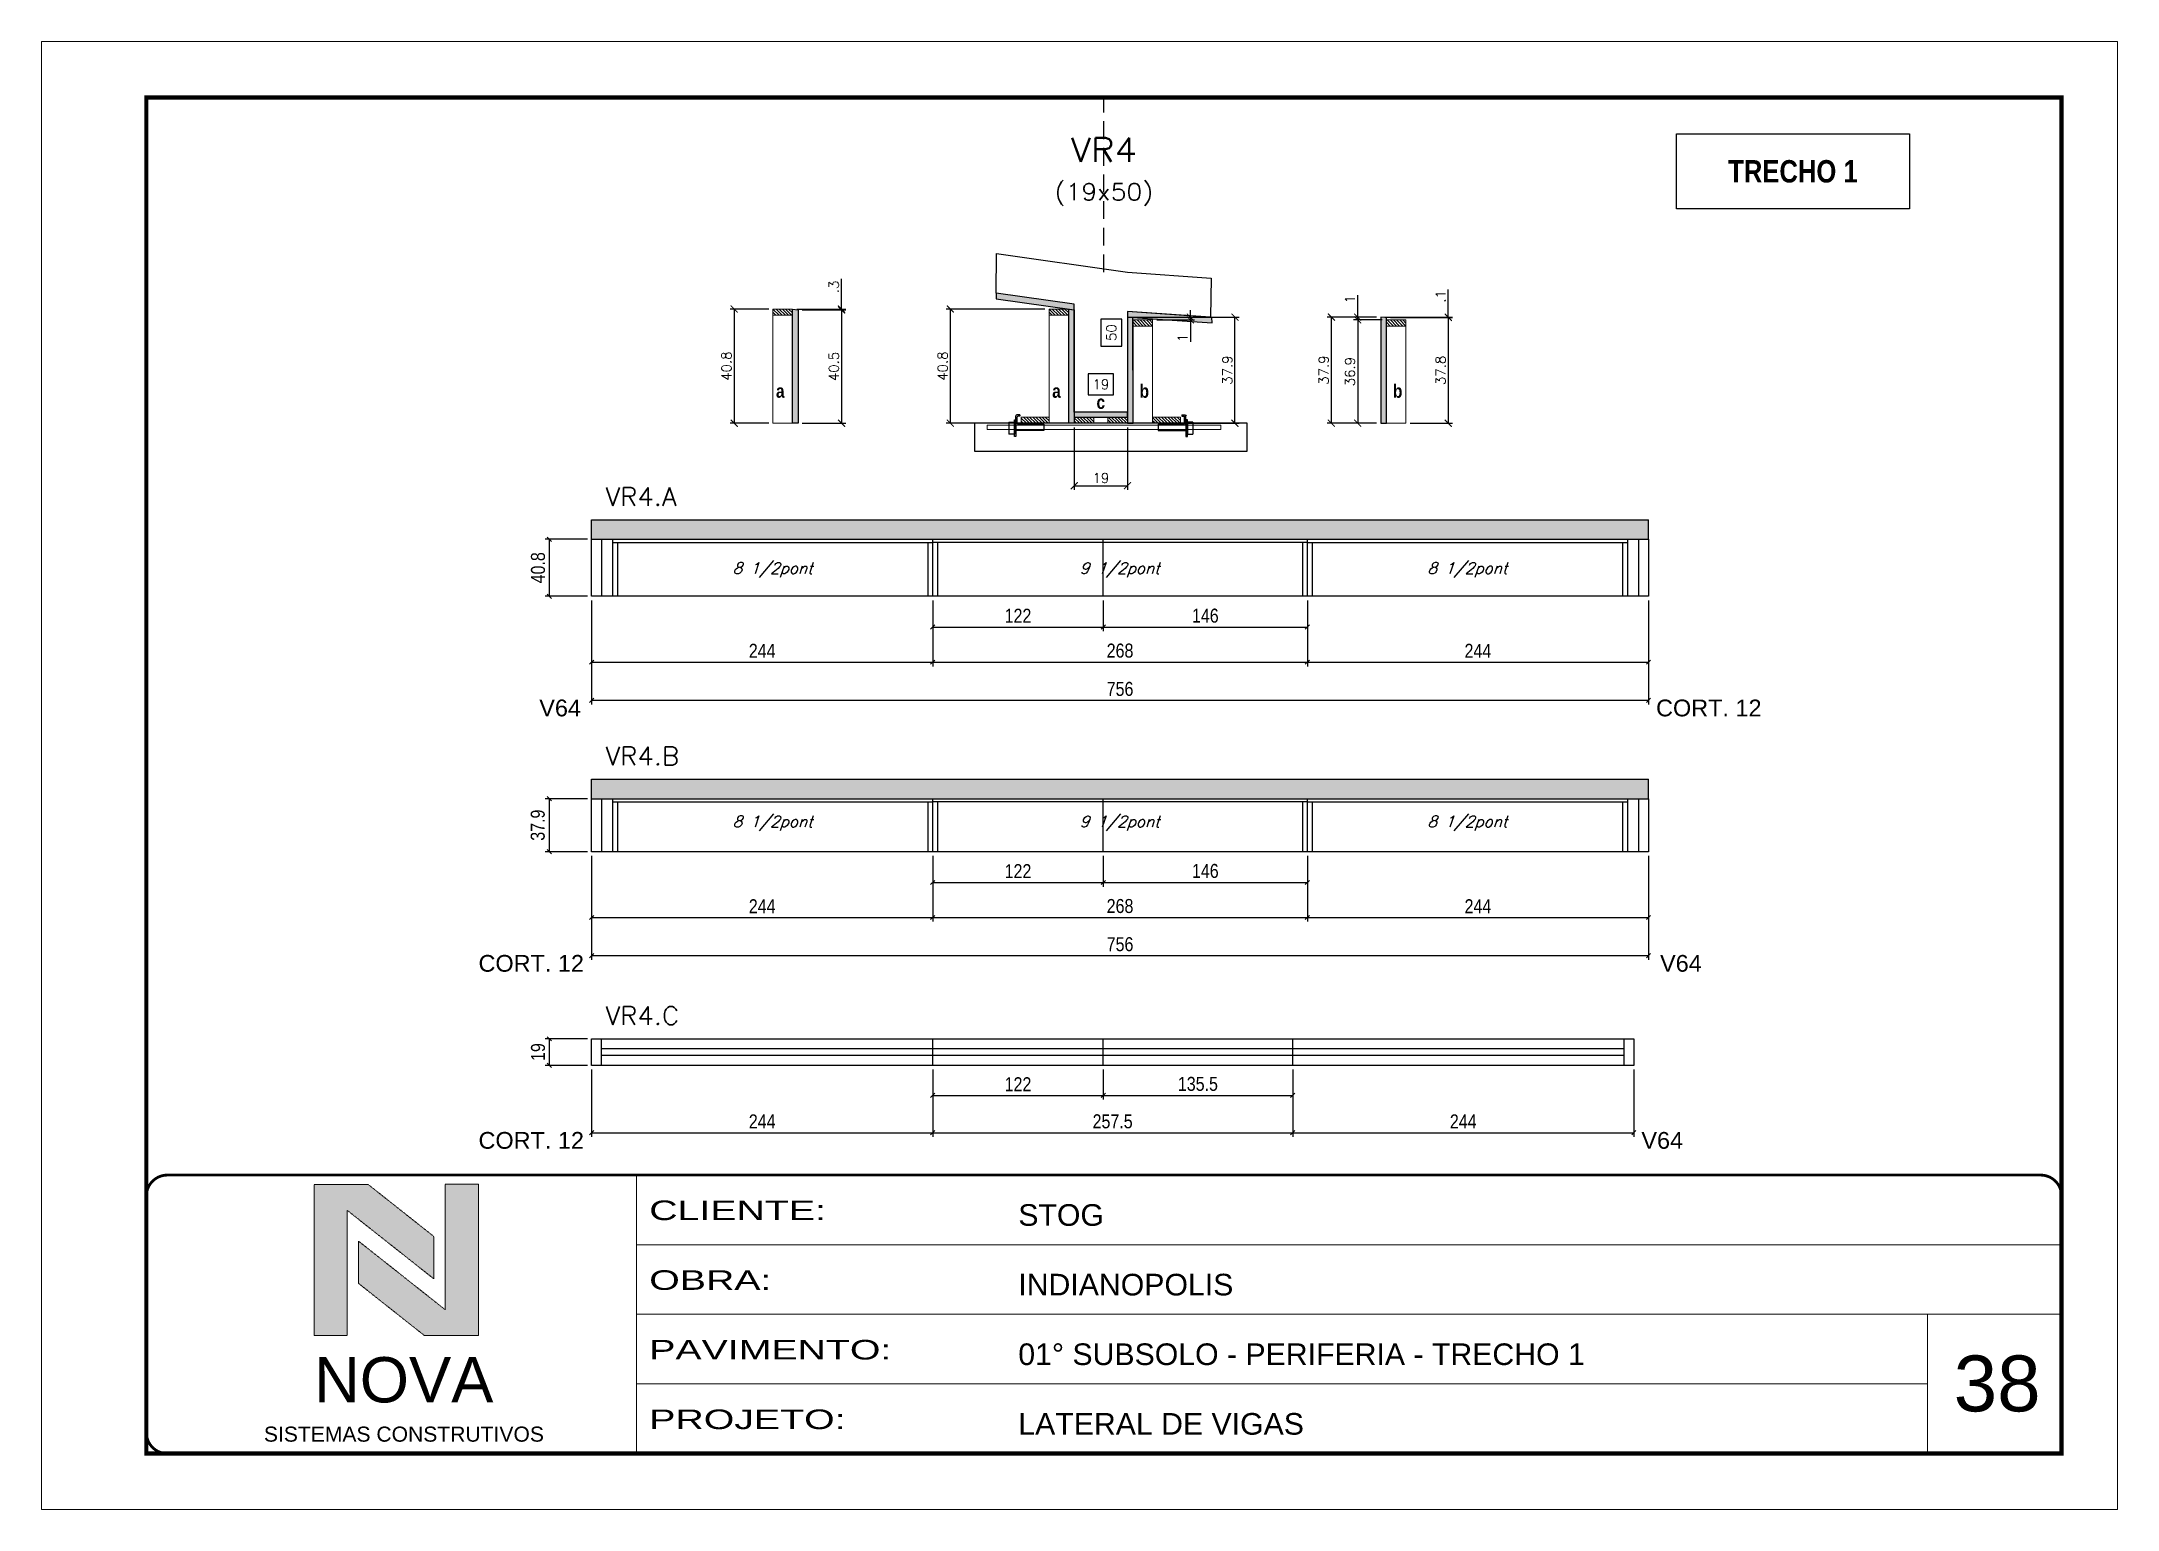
# Model space of a CAD drawing. Extents: x 0 to 6325, y 5574 to 19307.
# Drawn here: x 1585 to 3070, y 6723 to 7773 of the extents above; entities that cross this region are included whole.
import ezdxf
from ezdxf.enums import TextEntityAlignment as Align

# ---------------------------------------------------------------- set-up
doc = ezdxf.new("R2010")
doc.units = 0
for name, pattern in [('CONTINUO', [0]), ('DASHED', [0.75, 0.5, -0.25]), ('HIDDEN', [9.525, 6.35, -3.175])]:
    doc.linetypes.add(name, pattern=pattern)
for name, color, linetype in [('1', 1, 'Continuous'), ('5', 5, 'Continuous'), ('barrote', 251, 'Continuous'), ('COTA', 241, 'Continuous'), ('Cota Seção (2x)', 4, 'Continuous'), ('detalhes', 4, 'Continuous'), ('Hachura', 253, 'Continuous'), ('NOMENCLATURA', 7, 'Continuous'), ('Painéis', 200, 'Continuous'), ('presilha', 1, 'Continuous'), ('SARR_2.2x7', 40, 'Continuous'), ('SARR_3.5x7', 81, 'Continuous'), ('texto', 7, 'Continuous'), ('Texto de Titulo', 7, 'Continuous'), ('Texto Qtd Sarr', 242, 'Continuous')]:
    doc.layers.add(name, color=color, linetype=linetype)
for name, color, linetype, lineweight in [('CARIMBO', 255, 'Continuous', 9), ('CARIMBO-LEGENDA', 75, 'Continuous', 15), ('CONCRETO', 251, 'Continuous', 25), ('Folhas', 255, 'Continuous', 9), ('Madeira', 126, 'Continuous', 18), ('SARRAFO DE PRESSAO', 251, 'DASHED', 9), ('SCO-___-LAJ', 2, 'Continuous', 0), ('Texto Seção', 7, 'Continuous', 15)]:
    doc.layers.add(name, color=color, linetype=linetype, lineweight=lineweight)
doc.styles.add('arial', font='arial.ttf')
doc.styles.add('COTA TECNICA', font='techl___.ttf', dxfattribs={"height": 10})
doc.styles.add('REGUA-120', font='ROMANS.shx', dxfattribs={"height": 15})
doc.styles.add('ROMANC', font='techb___.ttf', dxfattribs={"height": 2.5})
doc.styles.add('Romans', font='romans.shx')
doc.styles.get("Standard").update_dxf_attribs({"font": 'arial.ttf'})
doc.styles.add('TECNICA', font='techb___.ttf', dxfattribs={"height": 10})
doc.styles.add('Tecnologia', font='')
doc.styles.get('Tecnologia').set_extended_font_data('Forgotten Futurist')
doc.dimstyles.new('Cota Seção (2x)', dxfattribs={"dimtxt": 7, "dimasz": 5, "dimexe": 3, "dimexo": 3, "dimgap": 2, "dimtad": 3, "dimdec": 1, "dimlfac": 0.5, "dimzin": 12, "dimdsep": 46, "dimtxsty": 'Romans', "dimblk": 'ARCHTICK', "dimcen": 0, "dimclrd": 4, "dimclre": 4, "dimclrt": 1, "dimadec": 1, "dimazin": 3, "dimtfac": 1, "dimtdec": 1, "dimtmove": 0, "dimatfit": 3, "dimldrblk": 'OBLIQUE', "dimfxl": 1, "dimtolj": 1, "dimtzin": 12, "dimarcsym": 0})
doc.dimstyles.new('Cota Seção interna', dxfattribs={"dimtxt": 7, "dimasz": 6, "dimexe": 0.18, "dimexo": 2, "dimgap": -4, "dimtad": 3, "dimdec": 1, "dimlfac": 0.5, "dimzin": 12, "dimdsep": 46, "dimtxsty": 'Romans', "dimblk": 'ARCHTICK', "dimcen": 0.09, "dimse1": 1, "dimse2": 1, "dimsd1": 1, "dimsd2": 1, "dimclrd": 180, "dimclre": 5, "dimclrt": 1, "dimadec": 0, "dimazin": 3, "dimtfac": 1, "dimtdec": 1, "dimtofl": 0, "dimtmove": 0, "dimatfit": 3, "dimldrblk": 'ARCHTICK', "dimfxl": 1, "dimtolj": 1, "dimtzin": 0, "dimarcsym": 0})
doc.dimstyles.new('PAINEL', dxfattribs={"dimtxt": 10, "dimasz": 3, "dimexe": 3, "dimexo": 3, "dimgap": 3, "dimtad": 1, "dimdec": 1, "dimzin": 12, "dimdsep": 46, "dimtxsty": 'COTA TECNICA', "dimblk1": 'OBLIQUE', "dimblk2": 'OBLIQUE', "dimsah": 1, "dimcen": 0.9, "dimclrd": 4, "dimclre": 4, "dimclrt": 240, "dimadec": 1, "dimazin": 3, "dimtfac": 1, "dimtdec": 1, "dimtmove": 0, "dimatfit": 3, "dimfxl": 1, "dimtolj": 1, "dimtzin": 12, "dimarcsym": 0})
pattern_1 = [(315, (25280.4202, -729.8197), (1.12253202, 1.12253202), [])]

msp = doc.modelspace()

# ---------------------------------------------------------------- texts
at = {"layer": '5', "linetype": 'Continuous'}
for s, rotation, p in [('V64', 359.99996, (1941.06, 7290.13)), ('CORT. 12', 0.00004, (2739.94, 7290.13)), ('CORT. 12', 359.99996, (1897.6, 7107.46)), ('V64', 0.00004, (2742.79, 7107.46)), ('CORT. 12', 359.99996, (1897.6, 6980.84)), ('V64', 0.00004, (2729.44, 6980.84))]:
    msp.add_text(s, height=12, rotation=rotation, dxfattribs=at).set_placement(p)
at = {"layer": 'CARIMBO', "style": 'arial'}
msp.add_text('38', height=40, dxfattribs=at).set_placement((2952.86, 6792.97))
at = {"layer": 'detalhes', "style": 'TECNICA'}
for s, p in [('a', (2110.4, 7518.02)), ('a', (2307.97, 7518.02)), ('c', (2339.67, 7510.06)), ('b', (2370.51, 7518.01)), ('b', (2551.74, 7518.01))]:
    msp.add_text(s, height=9.6, dxfattribs=at).set_placement(p)
at = {"layer": 'NOMENCLATURA', "color": 2, "insert": (2837.85, 7679.88), "char_height": 16, "attachment_point": 5, "style": 'ROMANC'}
msp.add_mtext('TRECHO 1', dxfattribs=at)
at = {"layer": 'texto', "color": 2, "char_height": 8, "attachment_point": 5, "style": 'Romans'}
for s, insert in [('{\\Q19;\\C256;8 1/2pont}', (2107.97, 7394.84)), ('{\\Q19;\\C256;9 1/2pont}', (2356.22, 7394.84)), ('{\\Q19;\\C256;8 1/2pont}', (2604.97, 7394.84)), ('{\\Q19;\\C256;8 1/2pont}', (2107.97, 7213.63)), ('{\\Q19;\\C256;9 1/2pont}', (2356.22, 7213.63)), ('{\\Q19;\\C256;8 1/2pont}', (2604.97, 7213.63))]:
    msp.add_mtext(s, dxfattribs=dict(at, insert=insert))
at = {"layer": 'Texto Seção', "style": 'REGUA-120', "width": 1.05}
for s, p in [('VR4.A', (1988.47, 7440.79)), ('VR4.B', (1988.47, 7255.22)), ('VR4.C', (1988.47, 7069.5))]:
    msp.add_text(s, height=13, dxfattribs=at).set_placement(p)

# ---------------------------------------------------------------- blocks, each defined once
blk = doc.blocks.new('A$C64660E27')
at = {"layer": 'COTA', "true_color": 0x1a1a1a}
h = blk.add_hatch(color=250, dxfattribs=at)
h.dxf.hatch_style = 1
h.paths.add_polyline_path([(185.4, -11.6), (142.4, -11.6), (142.4, -131.6), (168.8, -131.6), (168.8, -32.2), (237.7, -86.7), (237.7, -53)])
at = {"layer": 'COTA'}
h = blk.add_hatch(color=20, dxfattribs=at)
h.dxf.hatch_style = 1
h.paths.add_polyline_path([(273, -11.4), (246.6, -11.4), (246.6, -111.1), (177.7, -56.6), (177.7, -90.2), (230, -131.6), (273, -131.6)])
for p, q in [((142.4, -131.6), (142.4, -11.6)), ((142.4, -11.6), (185.4, -11.6)), ((185.4, -11.6), (237.7, -53)), ((273, -11.4), (246.6, -11.4)), ((246.6, -111.1), (246.6, -11.4)), ((273, -11.4), (273, -131.6)), ((168.8, -32.2), (237.7, -86.7)), ((168.8, -131.6), (168.8, -32.2)), ((246.6, -111.1), (177.7, -56.6)), ((177.7, -90.2), (177.7, -56.6)), ((237.7, -86.7), (237.7, -53)), ((230, -131.6), (177.7, -90.2)), ((142.4, -131.6), (168.8, -131.6)), ((273, -131.6), (230, -131.6))]:
    blk.add_line(p, q)
at = {"layer": 'CARIMBO-LEGENDA', "color": 7, "linetype": 'Continuous', "ltscale": 100, "style": 'arial'}
blk.add_text('NOVA', height=36, dxfattribs=at).set_placement((142.4, -184.8))
at = {"layer": 'CARIMBO-LEGENDA', "color": 7, "linetype": 'Continuous', "style": 'arial'}
blk.add_text('SISTEMAS CONSTRUTIVOS', height=12, dxfattribs=at).set_placement((102.5, -216))
blk = doc.blocks.new('9999999999')
at = {"color": 30, "linetype": 'CONTINUO'}
for p, q in [((98564.6, 34230.2), (98564.6, 34429.4)), ((98564.6, 34379.6), (99584, 34379.6)), ((98564.6, 34329.8), (99488, 34329.8)), ((99584, 34329.8), (99488, 34329.8)), ((99488, 34329.8), (99488, 34230.2)), ((98564.6, 34280), (99488, 34280))]:
    blk.add_line(p, q, dxfattribs=at)
at = {"color": 30, "linetype": 'CONTINUO', "const_width": 2}
blk.add_lwpolyline([(99584, 34230.2), (99584, 34414.4, 0.414214), (99569, 34429.4), (98229, 34429.4, 0.414214), (98214, 34414.4), (98214, 34245.2, 0.414214), (98229, 34230.2), (99584, 34230.2)], format="xyb", dxfattribs=at)
at = {"layer": 'Folhas'}
blk.add_lwpolyline([(98139, 34190.2), (99624, 34190.2), (99624, 35240.2), (98139, 35240.2)], close=True, dxfattribs=at)
at = {"layer": 'Folhas', "color": 30, "const_width": 3}
blk.add_lwpolyline([(98214, 34230.2), (99584, 34230.2), (99584, 35200.2), (98214, 35200.2)], close=True, dxfattribs=at)
at = {"xscale": 0.9, "yscale": 0.9, "zscale": 0.9}
blk.add_blockref('A$C64660E27', (98205.8, 34433.1), dxfattribs=at)
at = {"color": 7, "linetype": 'Continuous', "ltscale": 5, "style": 'arial'}
for s, height, p in [('STOG', 15.48, (98837.7, 34393.1)), ('INDIANOPOLIS', 15.483, (98837.7, 34343.3)), ('01° SUBSOLO - PERIFERIA - TRECHO 1', 15.483, (98837.7, 34293.5)), ('LATERAL DE VIGAS', 15.483, (98837.7, 34243.7))]:
    blk.add_text(s, height=height, dxfattribs=at).set_placement(p)
at = {"layer": 'Folhas', "color": 7, "style": 'Tecnologia', "width": 1.5}
for s, p in [('CLIENTE:', (98573.7, 34397.2)), ('OBRA:', (98573.7, 34347.3)), ('PAVIMENTO:', (98573.7, 34297.5)), ('PROJETO:', (98573.7, 34247.7))]:
    blk.add_text(s, height=14, dxfattribs=at).set_placement(p)
blk = doc.blocks.new('titulo1')
at = {"layer": 'Defpoints', "color": 252, "linetype": 'HIDDEN', "ltscale": 2}
blk.add_line((0, 0), (0, 125), dxfattribs=at)
at = {"layer": 'Defpoints', "style": 'Romans', "oblique": 15}
blk.add_attdef('FOLHA', text='', height=10, dxfattribs=at).set_placement((0, 15.6), align=Align.MIDDLE_CENTER)
at = {"layer": 'Texto Qtd Sarr', "color": 3, "style": 'Romans', "oblique": 15}
for tag, height, p in [('TITULO', 17, (0, 71.4)), ('SEÇÃO', 12, (0, 41.5))]:
    blk.add_attdef(tag, text='', height=height, dxfattribs=at).set_placement(p, align=Align.MIDDLE_CENTER)
blk = doc.blocks.new('_ArchTick')
at = {"color": 0, "linetype": 'ByBlock', "const_width": 0.15}
blk.add_lwpolyline([(-0.5, -0.5), (0.5, 0.5)], dxfattribs=at)
blk = doc.blocks.new('*D2899')
at = {"layer": 'COTA', "color": 4, "lineweight": -2, "transparency": 16777216}
for p, q in [((2364.8, 7575.7), (2441.7, 7575.7)), ((2438.7, 7499.8), (2438.7, 7575.7)), ((2398.4, 7499.8), (2441.7, 7499.8))]:
    blk.add_line(p, q, dxfattribs=at)
at = {"layer": 'Defpoints', "color": 0, "transparency": 16777216}
for p in [(2361.8, 7575.7), (2438.7, 7575.7), (2395.4, 7499.8)]:
    blk.add_point(p, dxfattribs=at)
at = {"layer": 'COTA', "color": 4, "lineweight": -2, "transparency": 16777216, "xscale": 5, "yscale": 5, "zscale": 5}
for p, rotation in [((2438.7, 7575.7), 90), ((2438.7, 7499.8), 270)]:
    blk.add_blockref('_ArchTick', p, dxfattribs=dict(at, rotation=rotation))
at = {"layer": 'COTA', "color": 1, "transparency": 16777216, "insert": (2433.2, 7537.8), "char_height": 7, "attachment_point": 5, "rotation": 90, "style": 'Romans'}
blk.add_mtext('\\A1;37.9', dxfattribs=at)
blk = doc.blocks.new('_Oblique')
at = {"layer": '1', "color": 0, "lineweight": -2}
blk.add_line((-0.5, -0.5), (0.5, 0.5), dxfattribs=at)
blk = doc.blocks.new('*D2900')
at = {"layer": 'Cota Seção (2x)', "color": 180, "lineweight": -2, "transparency": 16777216}
for p, q in [((2357.8, 7574.3), (2342.8, 7574.3)), ((2342.8, 7574.3), (2342.8, 7555)), ((2357.8, 7555), (2357.8, 7574.3)), ((2342.8, 7555), (2357.8, 7555))]:
    blk.add_line(p, q, dxfattribs=at)
at = {"layer": 'Defpoints', "color": 0, "transparency": 16777216}
for p in [(2361.8, 7607.8), (2366.8, 7607.8), (2361.8, 7507.8)]:
    blk.add_point(p, dxfattribs=at)
at = {"layer": 'Cota Seção (2x)', "color": 1, "transparency": 16777216, "insert": (2350.3, 7564.6), "char_height": 7, "attachment_point": 5, "rotation": 90, "style": 'Romans'}
blk.add_mtext('\\A1;50', dxfattribs=at)
blk = doc.blocks.new('*D2901')
at = {"layer": 'COTA', "color": 4, "lineweight": -2, "transparency": 16777216}
for p, q in [((2302.8, 7581.5), (2232.1, 7581.5)), ((2235.1, 7581.5), (2235.1, 7499.8)), ((2287.2, 7499.8), (2232.1, 7499.8))]:
    blk.add_line(p, q, dxfattribs=at)
at = {"layer": 'Defpoints', "color": 0, "transparency": 16777216}
for p in [(2305.8, 7581.5), (2235.1, 7499.8), (2290.2, 7499.8)]:
    blk.add_point(p, dxfattribs=at)
at = {"layer": 'COTA', "color": 4, "lineweight": -2, "transparency": 16777216, "xscale": 5, "yscale": 5, "zscale": 5}
for p, rotation in [((2235.1, 7581.5), 90), ((2235.1, 7499.8), 270)]:
    blk.add_blockref('_ArchTick', p, dxfattribs=dict(at, rotation=rotation))
at = {"layer": 'COTA', "color": 1, "transparency": 16777216, "insert": (2229.6, 7540.6), "char_height": 7, "attachment_point": 5, "rotation": 90, "style": 'Romans'}
blk.add_mtext('\\A1;40.8', dxfattribs=at)
blk = doc.blocks.new('PRESILHA METÁLICA 1')
at = {"layer": 'presilha'}
for p, q in [((0, 13), (6, 13)), ((0, 13), (0, 0)), ((6, 0), (0, 0)), ((6, 15.5), (7.5, 15.5)), ((6, -2.5), (6, 15.5)), ((6, 13), (6, 0)), ((7.5, 10.6), (7.5, 19.9)), ((7.5, 15.5), (7.5, -2.5)), ((37.5, 4.1), (7.5, 4.1)), ((12, 21), (8.6, 21)), ((9, 11.6), (9, 18.9)), ((12, 19.5), (9.6, 19.5)), ((37.5, 11), (9.6, 11)), ((12, 21), (12, 19.5)), ((37.5, 11), (37.5, 4.1)), ((7.5, -2.5), (6, -2.5))]:
    blk.add_line(p, q, dxfattribs=at)
for centre, radius, start, end in [((8.6, 19.9), 1.14, 90, 180), ((9.6, 18.9), 0.57, 90, 180), ((9.6, 11.6), 0.57, 180, 270)]:
    blk.add_arc(centre, radius, start, end, dxfattribs=at)
blk = doc.blocks.new('*D2902')
at = {"layer": 'COTA', "color": 4, "lineweight": -2, "transparency": 16777216}
for p, q in [((2323.8, 7496.8), (2323.8, 7452.1)), ((2361.8, 7496.8), (2361.8, 7452.1)), ((2323.8, 7455.1), (2361.8, 7455.1))]:
    blk.add_line(p, q, dxfattribs=at)
at = {"layer": 'Defpoints', "color": 0, "transparency": 16777216}
for p in [(2323.8, 7499.8), (2361.8, 7499.8), (2361.8, 7455.1)]:
    blk.add_point(p, dxfattribs=at)
at = {"layer": 'COTA', "color": 4, "lineweight": -2, "transparency": 16777216, "xscale": 5, "yscale": 5, "zscale": 5, "rotation": 180}
blk.add_blockref('_ArchTick', (2323.8, 7455.1), dxfattribs=at)
at = {"layer": 'COTA', "color": 4, "lineweight": -2, "transparency": 16777216, "xscale": 5, "yscale": 5, "zscale": 5}
blk.add_blockref('_ArchTick', (2361.8, 7455.1), dxfattribs=at)
at = {"layer": 'COTA', "color": 1, "transparency": 16777216, "insert": (2342.8, 7460.6), "char_height": 7, "attachment_point": 5, "style": 'Romans'}
blk.add_mtext('\\A1;19', dxfattribs=at)
blk = doc.blocks.new('*D2903')
at = {"layer": 'Cota Seção (2x)', "color": 180, "lineweight": -2, "transparency": 16777216}
for p, q in [((2351.8, 7535.1), (2333.8, 7535.1)), ((2333.8, 7535.1), (2333.8, 7520.1)), ((2351.8, 7520.1), (2351.8, 7535.1)), ((2333.8, 7520.1), (2351.8, 7520.1))]:
    blk.add_line(p, q, dxfattribs=at)
at = {"layer": 'Defpoints', "color": 0, "transparency": 16777216}
for p in [(2323.8, 7516.1), (2361.8, 7516.1), (2361.8, 7516.1)]:
    blk.add_point(p, dxfattribs=at)
at = {"layer": 'Cota Seção (2x)', "color": 1, "transparency": 16777216, "insert": (2342.8, 7527.6), "char_height": 7, "attachment_point": 5, "style": 'Romans'}
blk.add_mtext('\\A1;19', dxfattribs=at)
blk = doc.blocks.new('*D2904')
at = {"layer": 'COTA', "color": 4, "lineweight": -2, "transparency": 16777216}
for p, q in [((2364.8, 7575.7), (2409.8, 7575.7)), ((2382.8, 7573.7), (2409.8, 7573.7)), ((2406.8, 7575.7), (2406.8, 7580.7)), ((2406.8, 7575.7), (2406.8, 7573.7)), ((2406.8, 7573.7), (2406.8, 7558))]:
    blk.add_line(p, q, dxfattribs=at)
at = {"layer": 'Defpoints', "color": 0, "transparency": 16777216}
for p in [(2361.8, 7575.7), (2379.8, 7573.7), (2406.8, 7573.7)]:
    blk.add_point(p, dxfattribs=at)
at = {"layer": 'COTA', "color": 4, "lineweight": -2, "transparency": 16777216, "xscale": 5, "yscale": 5, "zscale": 5}
for p, rotation in [((2406.8, 7575.7), 270), ((2406.8, 7573.7), 90)]:
    blk.add_blockref('_ArchTick', p, dxfattribs=dict(at, rotation=rotation))
at = {"layer": 'COTA', "color": 1, "transparency": 16777216, "insert": (2401.3, 7560.8), "char_height": 7, "attachment_point": 5, "rotation": 90, "style": 'Romans'}
blk.add_mtext('\\A1;1', dxfattribs=at)
blk = doc.blocks.new('*D2920')
at = {"layer": 'COTA', "color": 4, "lineweight": -2, "transparency": 16777216}
for p, q in [((2105.2, 7581.5), (2077.5, 7581.5)), ((2080.5, 7581.5), (2080.5, 7499.8)), ((2105.2, 7499.8), (2077.5, 7499.8))]:
    blk.add_line(p, q, dxfattribs=at)
at = {"layer": 'Defpoints', "color": 0, "transparency": 16777216}
for p in [(2108.2, 7581.5), (2080.5, 7499.8), (2108.2, 7499.8)]:
    blk.add_point(p, dxfattribs=at)
at = {"layer": 'COTA', "color": 4, "lineweight": -2, "transparency": 16777216, "xscale": 5, "yscale": 5, "zscale": 5}
for p, rotation in [((2080.5, 7581.5), 90), ((2080.5, 7499.8), 270)]:
    blk.add_blockref('_ArchTick', p, dxfattribs=dict(at, rotation=rotation))
at = {"layer": 'COTA', "color": 1, "transparency": 16777216, "insert": (2075, 7540.6), "char_height": 7, "attachment_point": 5, "rotation": 90, "style": 'Romans'}
blk.add_mtext('\\A1;40.8', dxfattribs=at)
blk = doc.blocks.new('*D2921')
at = {"layer": 'COTA', "color": 4, "lineweight": -2, "transparency": 16777216}
for p, q in [((2157.3, 7581.5), (2157.3, 7603.1)), ((2125.2, 7581.5), (2160.3, 7581.5)), ((2129.2, 7580.9), (2160.3, 7580.9)), ((2157.3, 7580.9), (2157.3, 7581.5)), ((2157.3, 7580.9), (2157.3, 7575.9))]:
    blk.add_line(p, q, dxfattribs=at)
at = {"layer": 'Defpoints', "color": 0, "transparency": 16777216}
for p in [(2122.2, 7581.5), (2126.2, 7580.9), (2157.3, 7581.5)]:
    blk.add_point(p, dxfattribs=at)
at = {"layer": 'COTA', "color": 4, "lineweight": -2, "transparency": 16777216, "xscale": 5, "yscale": 5, "zscale": 5}
for p, rotation in [((2157.3, 7581.5), 270), ((2157.3, 7580.9), 90)]:
    blk.add_blockref('_ArchTick', p, dxfattribs=dict(at, rotation=rotation))
at = {"layer": 'COTA', "color": 1, "transparency": 16777216, "insert": (2151.8, 7597.3), "char_height": 7, "attachment_point": 5, "rotation": 90, "style": 'Romans'}
blk.add_mtext('\\A1;.3', dxfattribs=at)
blk = doc.blocks.new('*D2922')
at = {"layer": 'COTA', "color": 4, "lineweight": -2, "transparency": 16777216}
for p, q in [((2129.2, 7580.9), (2160.3, 7580.9)), ((2157.3, 7580.9), (2157.3, 7499.8)), ((2129.2, 7499.8), (2160.3, 7499.8))]:
    blk.add_line(p, q, dxfattribs=at)
at = {"layer": 'Defpoints', "color": 0, "transparency": 16777216}
for p in [(2126.2, 7580.9), (2126.2, 7499.8), (2157.3, 7499.8)]:
    blk.add_point(p, dxfattribs=at)
at = {"layer": 'COTA', "color": 4, "lineweight": -2, "transparency": 16777216, "xscale": 5, "yscale": 5, "zscale": 5}
for p, rotation in [((2157.3, 7580.9), 90), ((2157.3, 7499.8), 270)]:
    blk.add_blockref('_ArchTick', p, dxfattribs=dict(at, rotation=rotation))
at = {"layer": 'COTA', "color": 1, "transparency": 16777216, "insert": (2151.8, 7540.4), "char_height": 7, "attachment_point": 5, "rotation": 90, "style": 'Romans'}
blk.add_mtext('\\A1;40.5', dxfattribs=at)
blk = doc.blocks.new('*D2923')
at = {"layer": 'COTA', "color": 4, "lineweight": -2, "transparency": 16777216}
for p, q in [((2540, 7575.7), (2504.7, 7575.7)), ((2507.7, 7499.8), (2507.7, 7575.7)), ((2540, 7499.8), (2504.7, 7499.8))]:
    blk.add_line(p, q, dxfattribs=at)
at = {"layer": 'Defpoints', "color": 0, "transparency": 16777216}
for p in [(2507.7, 7575.7), (2543, 7575.7), (2543, 7499.8)]:
    blk.add_point(p, dxfattribs=at)
at = {"layer": 'COTA', "color": 4, "lineweight": -2, "transparency": 16777216, "xscale": 5, "yscale": 5, "zscale": 5}
for p, rotation in [((2507.7, 7575.7), 90), ((2507.7, 7499.8), 270)]:
    blk.add_blockref('_ArchTick', p, dxfattribs=dict(at, rotation=rotation))
at = {"layer": 'COTA', "color": 1, "transparency": 16777216, "insert": (2502.2, 7537.8), "char_height": 7, "attachment_point": 5, "rotation": 90, "style": 'Romans'}
blk.add_mtext('\\A1;37.9', dxfattribs=at)
blk = doc.blocks.new('*D2924')
at = {"layer": 'COTA', "color": 4, "lineweight": -2, "transparency": 16777216}
for p, q in [((2591.3, 7575.7), (2591.3, 7595.4)), ((2546, 7575.7), (2594.3, 7575.7)), ((2550, 7575.4), (2594.3, 7575.4)), ((2591.3, 7575.4), (2591.3, 7575.7)), ((2591.3, 7575.4), (2591.3, 7570.4))]:
    blk.add_line(p, q, dxfattribs=at)
at = {"layer": 'Defpoints', "color": 0, "transparency": 16777216}
for p in [(2543, 7575.7), (2547, 7575.4), (2591.3, 7575.7)]:
    blk.add_point(p, dxfattribs=at)
at = {"layer": 'COTA', "color": 4, "lineweight": -2, "transparency": 16777216, "xscale": 5, "yscale": 5, "zscale": 5}
for p, rotation in [((2591.3, 7575.7), 270), ((2591.3, 7575.4), 90)]:
    blk.add_blockref('_ArchTick', p, dxfattribs=dict(at, rotation=rotation))
at = {"layer": 'COTA', "color": 1, "transparency": 16777216, "insert": (2585.8, 7590.5), "char_height": 7, "attachment_point": 5, "rotation": 90, "style": 'Romans'}
blk.add_mtext('\\A1;.1', dxfattribs=at)
blk = doc.blocks.new('*D2925')
at = {"layer": 'COTA', "color": 4, "lineweight": -2, "transparency": 16777216}
for p, q in [((2550, 7575.4), (2594.3, 7575.4)), ((2591.3, 7575.4), (2591.3, 7499.8)), ((2564, 7499.8), (2594.3, 7499.8))]:
    blk.add_line(p, q, dxfattribs=at)
at = {"layer": 'Defpoints', "color": 0, "transparency": 16777216}
for p in [(2547, 7575.4), (2561, 7499.8), (2591.3, 7499.8)]:
    blk.add_point(p, dxfattribs=at)
at = {"layer": 'COTA', "color": 4, "lineweight": -2, "transparency": 16777216, "xscale": 5, "yscale": 5, "zscale": 5}
for p, rotation in [((2591.3, 7575.4), 90), ((2591.3, 7499.8), 270)]:
    blk.add_blockref('_ArchTick', p, dxfattribs=dict(at, rotation=rotation))
at = {"layer": 'COTA', "color": 1, "transparency": 16777216, "insert": (2585.8, 7537.6), "char_height": 7, "attachment_point": 5, "rotation": 90, "style": 'Romans'}
blk.add_mtext('\\A1;37.8', dxfattribs=at)
blk = doc.blocks.new('*D2926')
at = {"layer": 'COTA', "color": 4, "lineweight": -2, "transparency": 16777216}
for p, q in [((2526.5, 7575.7), (2526.5, 7591.4)), ((2540, 7575.7), (2523.5, 7575.7)), ((2544, 7573.7), (2523.5, 7573.7)), ((2526.5, 7573.7), (2526.5, 7575.7)), ((2526.5, 7573.7), (2526.5, 7568.7))]:
    blk.add_line(p, q, dxfattribs=at)
at = {"layer": 'Defpoints', "color": 0, "transparency": 16777216}
for p in [(2526.5, 7575.7), (2543, 7575.7), (2547, 7573.7)]:
    blk.add_point(p, dxfattribs=at)
at = {"layer": 'COTA', "color": 4, "lineweight": -2, "transparency": 16777216, "xscale": 5, "yscale": 5, "zscale": 5}
for p, rotation in [((2526.5, 7575.7), 270), ((2526.5, 7573.7), 90)]:
    blk.add_blockref('_ArchTick', p, dxfattribs=dict(at, rotation=rotation))
at = {"layer": 'COTA', "color": 1, "transparency": 16777216, "insert": (2521, 7588.5), "char_height": 7, "attachment_point": 5, "rotation": 90, "style": 'Romans'}
blk.add_mtext('\\A1;1', dxfattribs=at)
blk = doc.blocks.new('*D2927')
at = {"layer": 'COTA', "color": 4, "lineweight": -2, "transparency": 16777216}
for p, q in [((2544, 7573.7), (2523.5, 7573.7)), ((2526.5, 7573.7), (2526.5, 7499.8)), ((2540, 7499.8), (2523.5, 7499.8))]:
    blk.add_line(p, q, dxfattribs=at)
at = {"layer": 'Defpoints', "color": 0, "transparency": 16777216}
for p in [(2547, 7573.7), (2526.5, 7499.8), (2543, 7499.8)]:
    blk.add_point(p, dxfattribs=at)
at = {"layer": 'COTA', "color": 4, "lineweight": -2, "transparency": 16777216, "xscale": 5, "yscale": 5, "zscale": 5}
for p, rotation in [((2526.5, 7573.7), 90), ((2526.5, 7499.8), 270)]:
    blk.add_blockref('_ArchTick', p, dxfattribs=dict(at, rotation=rotation))
at = {"layer": 'COTA', "color": 1, "transparency": 16777216, "insert": (2521, 7536.7), "char_height": 7, "attachment_point": 5, "rotation": 90, "style": 'Romans'}
blk.add_mtext('\\A1;36.9', dxfattribs=at)
blk = doc.blocks.new('*D2928')
at = {"layer": 'COTA', "color": 4, "lineweight": -2, "transparency": 16777216}
for p, q in [((1975.5, 7416.8), (1945.3, 7416.8)), ((1948.3, 7376), (1948.3, 7416.8)), ((1975.5, 7376), (1945.3, 7376))]:
    blk.add_line(p, q, dxfattribs=at)
at = {"layer": 'Defpoints', "color": 0, "transparency": 16777216}
for p in [(1948.3, 7416.8), (1978.5, 7416.8), (1978.5, 7376)]:
    blk.add_point(p, dxfattribs=at)
at = {"layer": 'COTA', "color": 4, "lineweight": -2, "transparency": 16777216, "xscale": 3, "yscale": 3, "zscale": 3}
for p, rotation in [((1948.3, 7416.8), 90), ((1948.3, 7376), 270)]:
    blk.add_blockref('_Oblique', p, dxfattribs=dict(at, rotation=rotation))
at = {"layer": 'COTA', "color": 240, "transparency": 16777216, "insert": (1940.2, 7396.4), "char_height": 10, "attachment_point": 5, "rotation": 90, "style": 'COTA TECNICA'}
blk.add_mtext('\\A1;40.8', dxfattribs=at)
blk = doc.blocks.new('*D4096')
at = {"layer": 'COTA', "color": 4, "lineweight": -2, "transparency": 16777216}
for p, q in [((1978.5, 7373), (1978.5, 7325.9)), ((2222.5, 7373), (2222.5, 7325.9)), ((1978.5, 7328.9), (2222.5, 7328.9))]:
    blk.add_line(p, q, dxfattribs=at)
at = {"layer": 'Defpoints', "color": 0, "transparency": 16777216}
for p in [(1978.5, 7376), (2222.5, 7376), (2222.5, 7328.9)]:
    blk.add_point(p, dxfattribs=at)
at = {"layer": 'COTA', "color": 4, "lineweight": -2, "transparency": 16777216, "xscale": 3, "yscale": 3, "zscale": 3, "rotation": 180}
blk.add_blockref('_Oblique', (1978.5, 7328.9), dxfattribs=at)
at = {"layer": 'COTA', "color": 4, "lineweight": -2, "transparency": 16777216, "xscale": 3, "yscale": 3, "zscale": 3}
blk.add_blockref('_Oblique', (2222.5, 7328.9), dxfattribs=at)
at = {"layer": 'COTA', "color": 240, "transparency": 16777216, "insert": (2100.5, 7337), "char_height": 10, "attachment_point": 5, "style": 'COTA TECNICA'}
blk.add_mtext('\\A1;244', dxfattribs=at)
blk = doc.blocks.new('*D4097')
at = {"layer": 'COTA', "color": 4, "lineweight": -2, "transparency": 16777216}
for p, q in [((2222.5, 7373), (2222.5, 7325.9)), ((2490.5, 7373), (2490.5, 7325.9)), ((2222.5, 7328.9), (2490.5, 7328.9))]:
    blk.add_line(p, q, dxfattribs=at)
at = {"layer": 'Defpoints', "color": 0, "transparency": 16777216}
for p in [(2222.5, 7376), (2490.5, 7376), (2490.5, 7328.9)]:
    blk.add_point(p, dxfattribs=at)
at = {"layer": 'COTA', "color": 4, "lineweight": -2, "transparency": 16777216, "xscale": 3, "yscale": 3, "zscale": 3, "rotation": 180}
blk.add_blockref('_Oblique', (2222.5, 7328.9), dxfattribs=at)
at = {"layer": 'COTA', "color": 4, "lineweight": -2, "transparency": 16777216, "xscale": 3, "yscale": 3, "zscale": 3}
blk.add_blockref('_Oblique', (2490.5, 7328.9), dxfattribs=at)
at = {"layer": 'COTA', "color": 240, "transparency": 16777216, "insert": (2356.5, 7337.1), "char_height": 10, "attachment_point": 5, "style": 'COTA TECNICA'}
blk.add_mtext('\\A1;268', dxfattribs=at)
blk = doc.blocks.new('*D4098')
at = {"layer": 'COTA', "color": 4, "lineweight": -2, "transparency": 16777216}
for p, q in [((2490.5, 7373), (2490.5, 7325.9)), ((2734.5, 7373), (2734.5, 7325.9)), ((2490.5, 7328.9), (2734.5, 7328.9))]:
    blk.add_line(p, q, dxfattribs=at)
at = {"layer": 'Defpoints', "color": 0, "transparency": 16777216}
for p in [(2490.5, 7376), (2734.5, 7376), (2734.5, 7328.9)]:
    blk.add_point(p, dxfattribs=at)
at = {"layer": 'COTA', "color": 4, "lineweight": -2, "transparency": 16777216, "xscale": 3, "yscale": 3, "zscale": 3, "rotation": 180}
blk.add_blockref('_Oblique', (2490.5, 7328.9), dxfattribs=at)
at = {"layer": 'COTA', "color": 4, "lineweight": -2, "transparency": 16777216, "xscale": 3, "yscale": 3, "zscale": 3}
blk.add_blockref('_Oblique', (2734.5, 7328.9), dxfattribs=at)
at = {"layer": 'COTA', "color": 240, "transparency": 16777216, "insert": (2612.5, 7337), "char_height": 10, "attachment_point": 5, "style": 'COTA TECNICA'}
blk.add_mtext('\\A1;244', dxfattribs=at)
blk = doc.blocks.new('*D4099')
at = {"layer": 'COTA', "color": 4, "lineweight": -2, "transparency": 16777216}
for p, q in [((1978.5, 7373), (1978.5, 7298.6)), ((2734.5, 7373), (2734.5, 7298.6)), ((1978.5, 7301.6), (2734.5, 7301.6))]:
    blk.add_line(p, q, dxfattribs=at)
at = {"layer": 'Defpoints', "color": 0, "transparency": 16777216}
for p in [(1978.5, 7376), (2734.5, 7376), (2734.5, 7301.6)]:
    blk.add_point(p, dxfattribs=at)
at = {"layer": 'COTA', "color": 4, "lineweight": -2, "transparency": 16777216, "xscale": 3, "yscale": 3, "zscale": 3, "rotation": 180}
blk.add_blockref('_Oblique', (1978.5, 7301.6), dxfattribs=at)
at = {"layer": 'COTA', "color": 4, "lineweight": -2, "transparency": 16777216, "xscale": 3, "yscale": 3, "zscale": 3}
blk.add_blockref('_Oblique', (2734.5, 7301.6), dxfattribs=at)
at = {"layer": 'COTA', "color": 240, "transparency": 16777216, "insert": (2356.5, 7309.7), "char_height": 10, "attachment_point": 5, "style": 'COTA TECNICA'}
blk.add_mtext('\\A1;756', dxfattribs=at)
blk = doc.blocks.new('*D4100')
at = {"layer": 'COTA', "color": 4, "lineweight": -2, "transparency": 16777216}
for p, q in [((2222.5, 7373), (2222.5, 7351)), ((2344.5, 7373), (2344.5, 7351)), ((2222.5, 7354), (2344.5, 7354))]:
    blk.add_line(p, q, dxfattribs=at)
at = {"layer": 'Defpoints', "color": 0, "transparency": 16777216}
for p in [(2222.5, 7376), (2344.5, 7376), (2344.5, 7354)]:
    blk.add_point(p, dxfattribs=at)
at = {"layer": 'COTA', "color": 4, "lineweight": -2, "transparency": 16777216, "xscale": 3, "yscale": 3, "zscale": 3, "rotation": 180}
blk.add_blockref('_Oblique', (2222.5, 7354), dxfattribs=at)
at = {"layer": 'COTA', "color": 4, "lineweight": -2, "transparency": 16777216, "xscale": 3, "yscale": 3, "zscale": 3}
blk.add_blockref('_Oblique', (2344.5, 7354), dxfattribs=at)
at = {"layer": 'COTA', "color": 240, "transparency": 16777216, "insert": (2283.5, 7362.1), "char_height": 10, "attachment_point": 5, "style": 'COTA TECNICA'}
blk.add_mtext('\\A1;122', dxfattribs=at)
blk = doc.blocks.new('*D2929')
at = {"layer": 'COTA', "color": 4, "lineweight": -2, "transparency": 16777216}
for p, q in [((2344.5, 7373), (2344.5, 7351)), ((2490.5, 7373), (2490.5, 7351)), ((2344.5, 7354), (2490.5, 7354))]:
    blk.add_line(p, q, dxfattribs=at)
at = {"layer": 'Defpoints', "color": 0, "transparency": 16777216}
for p in [(2344.5, 7376), (2490.5, 7376), (2490.5, 7354)]:
    blk.add_point(p, dxfattribs=at)
at = {"layer": 'COTA', "color": 4, "lineweight": -2, "transparency": 16777216, "xscale": 3, "yscale": 3, "zscale": 3, "rotation": 180}
blk.add_blockref('_Oblique', (2344.5, 7354), dxfattribs=at)
at = {"layer": 'COTA', "color": 4, "lineweight": -2, "transparency": 16777216, "xscale": 3, "yscale": 3, "zscale": 3}
blk.add_blockref('_Oblique', (2490.5, 7354), dxfattribs=at)
at = {"layer": 'COTA', "color": 240, "transparency": 16777216, "insert": (2417.5, 7362.1), "char_height": 10, "attachment_point": 5, "style": 'COTA TECNICA'}
blk.add_mtext('\\A1;146', dxfattribs=at)
blk = doc.blocks.new('*D2930')
at = {"layer": 'COTA', "color": 4, "lineweight": -2, "transparency": 16777216}
for p, q in [((1975.5, 7231.2), (1945.3, 7231.2)), ((1948.3, 7193.3), (1948.3, 7231.2)), ((1975.5, 7193.3), (1945.3, 7193.3))]:
    blk.add_line(p, q, dxfattribs=at)
at = {"layer": 'Defpoints', "color": 0, "transparency": 16777216}
for p in [(1948.3, 7231.2), (1978.5, 7231.2), (1978.5, 7193.3)]:
    blk.add_point(p, dxfattribs=at)
at = {"layer": 'COTA', "color": 4, "lineweight": -2, "transparency": 16777216, "xscale": 3, "yscale": 3, "zscale": 3}
for p, rotation in [((1948.3, 7231.2), 90), ((1948.3, 7193.3), 270)]:
    blk.add_blockref('_Oblique', p, dxfattribs=dict(at, rotation=rotation))
at = {"layer": 'COTA', "color": 240, "transparency": 16777216, "insert": (1940, 7212.3), "char_height": 10, "attachment_point": 5, "rotation": 90, "style": 'COTA TECNICA'}
blk.add_mtext('\\A1;37.9', dxfattribs=at)
blk = doc.blocks.new('*D4101')
at = {"layer": 'COTA', "color": 4, "lineweight": -2, "transparency": 16777216}
for p, q in [((1978.5, 7190.3), (1978.5, 7143.3)), ((2222.5, 7190.3), (2222.5, 7143.3)), ((1978.5, 7146.3), (2222.5, 7146.3))]:
    blk.add_line(p, q, dxfattribs=at)
at = {"layer": 'Defpoints', "color": 0, "transparency": 16777216}
for p in [(1978.5, 7193.3), (2222.5, 7193.3), (2222.5, 7146.3)]:
    blk.add_point(p, dxfattribs=at)
at = {"layer": 'COTA', "color": 4, "lineweight": -2, "transparency": 16777216, "xscale": 3, "yscale": 3, "zscale": 3, "rotation": 180}
blk.add_blockref('_Oblique', (1978.5, 7146.3), dxfattribs=at)
at = {"layer": 'COTA', "color": 4, "lineweight": -2, "transparency": 16777216, "xscale": 3, "yscale": 3, "zscale": 3}
blk.add_blockref('_Oblique', (2222.5, 7146.3), dxfattribs=at)
at = {"layer": 'COTA', "color": 240, "transparency": 16777216, "insert": (2100.5, 7154.3), "char_height": 10, "attachment_point": 5, "style": 'COTA TECNICA'}
blk.add_mtext('\\A1;244', dxfattribs=at)
blk = doc.blocks.new('*D4102')
at = {"layer": 'COTA', "color": 4, "lineweight": -2, "transparency": 16777216}
for p, q in [((2222.5, 7190.3), (2222.5, 7143.3)), ((2490.5, 7190.3), (2490.5, 7143.3)), ((2222.5, 7146.3), (2490.5, 7146.3))]:
    blk.add_line(p, q, dxfattribs=at)
at = {"layer": 'Defpoints', "color": 0, "transparency": 16777216}
for p in [(2222.5, 7193.3), (2490.5, 7193.3), (2490.5, 7146.3)]:
    blk.add_point(p, dxfattribs=at)
at = {"layer": 'COTA', "color": 4, "lineweight": -2, "transparency": 16777216, "xscale": 3, "yscale": 3, "zscale": 3, "rotation": 180}
blk.add_blockref('_Oblique', (2222.5, 7146.3), dxfattribs=at)
at = {"layer": 'COTA', "color": 4, "lineweight": -2, "transparency": 16777216, "xscale": 3, "yscale": 3, "zscale": 3}
blk.add_blockref('_Oblique', (2490.5, 7146.3), dxfattribs=at)
at = {"layer": 'COTA', "color": 240, "transparency": 16777216, "insert": (2356.5, 7154.4), "char_height": 10, "attachment_point": 5, "style": 'COTA TECNICA'}
blk.add_mtext('\\A1;268', dxfattribs=at)
blk = doc.blocks.new('*D4103')
at = {"layer": 'COTA', "color": 4, "lineweight": -2, "transparency": 16777216}
for p, q in [((2490.5, 7190.3), (2490.5, 7143.3)), ((2734.5, 7190.3), (2734.5, 7143.3)), ((2490.5, 7146.3), (2734.5, 7146.3))]:
    blk.add_line(p, q, dxfattribs=at)
at = {"layer": 'Defpoints', "color": 0, "transparency": 16777216}
for p in [(2490.5, 7193.3), (2734.5, 7193.3), (2734.5, 7146.3)]:
    blk.add_point(p, dxfattribs=at)
at = {"layer": 'COTA', "color": 4, "lineweight": -2, "transparency": 16777216, "xscale": 3, "yscale": 3, "zscale": 3, "rotation": 180}
blk.add_blockref('_Oblique', (2490.5, 7146.3), dxfattribs=at)
at = {"layer": 'COTA', "color": 4, "lineweight": -2, "transparency": 16777216, "xscale": 3, "yscale": 3, "zscale": 3}
blk.add_blockref('_Oblique', (2734.5, 7146.3), dxfattribs=at)
at = {"layer": 'COTA', "color": 240, "transparency": 16777216, "insert": (2612.5, 7154.3), "char_height": 10, "attachment_point": 5, "style": 'COTA TECNICA'}
blk.add_mtext('\\A1;244', dxfattribs=at)
blk = doc.blocks.new('*D4104')
at = {"layer": 'COTA', "color": 4, "lineweight": -2, "transparency": 16777216}
for p, q in [((1978.5, 7190.3), (1978.5, 7116)), ((2734.5, 7190.3), (2734.5, 7116)), ((1978.5, 7119), (2734.5, 7119))]:
    blk.add_line(p, q, dxfattribs=at)
at = {"layer": 'Defpoints', "color": 0, "transparency": 16777216}
for p in [(1978.5, 7193.3), (2734.5, 7193.3), (2734.5, 7119)]:
    blk.add_point(p, dxfattribs=at)
at = {"layer": 'COTA', "color": 4, "lineweight": -2, "transparency": 16777216, "xscale": 3, "yscale": 3, "zscale": 3, "rotation": 180}
blk.add_blockref('_Oblique', (1978.5, 7119), dxfattribs=at)
at = {"layer": 'COTA', "color": 4, "lineweight": -2, "transparency": 16777216, "xscale": 3, "yscale": 3, "zscale": 3}
blk.add_blockref('_Oblique', (2734.5, 7119), dxfattribs=at)
at = {"layer": 'COTA', "color": 240, "transparency": 16777216, "insert": (2356.5, 7127.1), "char_height": 10, "attachment_point": 5, "style": 'COTA TECNICA'}
blk.add_mtext('\\A1;756', dxfattribs=at)
blk = doc.blocks.new('*D4105')
at = {"layer": 'COTA', "color": 4, "lineweight": -2, "transparency": 16777216}
for p, q in [((2222.5, 7190.3), (2222.5, 7168.3)), ((2344.5, 7190.3), (2344.5, 7168.3)), ((2222.5, 7171.3), (2344.5, 7171.3))]:
    blk.add_line(p, q, dxfattribs=at)
at = {"layer": 'Defpoints', "color": 0, "transparency": 16777216}
for p in [(2222.5, 7193.3), (2344.5, 7193.3), (2344.5, 7171.3)]:
    blk.add_point(p, dxfattribs=at)
at = {"layer": 'COTA', "color": 4, "lineweight": -2, "transparency": 16777216, "xscale": 3, "yscale": 3, "zscale": 3, "rotation": 180}
blk.add_blockref('_Oblique', (2222.5, 7171.3), dxfattribs=at)
at = {"layer": 'COTA', "color": 4, "lineweight": -2, "transparency": 16777216, "xscale": 3, "yscale": 3, "zscale": 3}
blk.add_blockref('_Oblique', (2344.5, 7171.3), dxfattribs=at)
at = {"layer": 'COTA', "color": 240, "transparency": 16777216, "insert": (2283.5, 7179.4), "char_height": 10, "attachment_point": 5, "style": 'COTA TECNICA'}
blk.add_mtext('\\A1;122', dxfattribs=at)
blk = doc.blocks.new('*D2931')
at = {"layer": 'COTA', "color": 4, "lineweight": -2, "transparency": 16777216}
for p, q in [((2344.5, 7190.3), (2344.5, 7168.3)), ((2490.5, 7190.3), (2490.5, 7168.3)), ((2344.5, 7171.3), (2490.5, 7171.3))]:
    blk.add_line(p, q, dxfattribs=at)
at = {"layer": 'Defpoints', "color": 0, "transparency": 16777216}
for p in [(2344.5, 7193.3), (2490.5, 7193.3), (2490.5, 7171.3)]:
    blk.add_point(p, dxfattribs=at)
at = {"layer": 'COTA', "color": 4, "lineweight": -2, "transparency": 16777216, "xscale": 3, "yscale": 3, "zscale": 3, "rotation": 180}
blk.add_blockref('_Oblique', (2344.5, 7171.3), dxfattribs=at)
at = {"layer": 'COTA', "color": 4, "lineweight": -2, "transparency": 16777216, "xscale": 3, "yscale": 3, "zscale": 3}
blk.add_blockref('_Oblique', (2490.5, 7171.3), dxfattribs=at)
at = {"layer": 'COTA', "color": 240, "transparency": 16777216, "insert": (2417.5, 7179.5), "char_height": 10, "attachment_point": 5, "style": 'COTA TECNICA'}
blk.add_mtext('\\A1;146', dxfattribs=at)
blk = doc.blocks.new('*D4106')
at = {"layer": 'COTA', "color": 4, "lineweight": -2, "transparency": 16777216}
for p, q in [((1978.5, 7037.5), (1978.5, 6989.3)), ((2222.5, 7037.5), (2222.5, 6989.3)), ((1978.5, 6992.3), (2222.5, 6992.3))]:
    blk.add_line(p, q, dxfattribs=at)
at = {"layer": 'Defpoints', "color": 0, "transparency": 16777216}
for p in [(1978.5, 7040.5), (2222.5, 7040.5), (2222.5, 6992.3)]:
    blk.add_point(p, dxfattribs=at)
at = {"layer": 'COTA', "color": 4, "lineweight": -2, "transparency": 16777216, "xscale": 3, "yscale": 3, "zscale": 3, "rotation": 180}
blk.add_blockref('_Oblique', (1978.5, 6992.3), dxfattribs=at)
at = {"layer": 'COTA', "color": 4, "lineweight": -2, "transparency": 16777216, "xscale": 3, "yscale": 3, "zscale": 3}
blk.add_blockref('_Oblique', (2222.5, 6992.3), dxfattribs=at)
at = {"layer": 'COTA', "color": 240, "transparency": 16777216, "insert": (2100.5, 7000.4), "char_height": 10, "attachment_point": 5, "style": 'COTA TECNICA'}
blk.add_mtext('\\A1;244', dxfattribs=at)
blk = doc.blocks.new('*D4107')
at = {"layer": 'COTA', "color": 4, "lineweight": -2, "transparency": 16777216}
for p, q in [((2222.5, 7037.5), (2222.5, 6989.3)), ((2480, 7037.5), (2480, 6989.3)), ((2222.5, 6992.3), (2480, 6992.3))]:
    blk.add_line(p, q, dxfattribs=at)
at = {"layer": 'Defpoints', "color": 0, "transparency": 16777216}
for p in [(2222.5, 7040.5), (2480, 7040.5), (2480, 6992.3)]:
    blk.add_point(p, dxfattribs=at)
at = {"layer": 'COTA', "color": 4, "lineweight": -2, "transparency": 16777216, "xscale": 3, "yscale": 3, "zscale": 3, "rotation": 180}
blk.add_blockref('_Oblique', (2222.5, 6992.3), dxfattribs=at)
at = {"layer": 'COTA', "color": 4, "lineweight": -2, "transparency": 16777216, "xscale": 3, "yscale": 3, "zscale": 3}
blk.add_blockref('_Oblique', (2480, 6992.3), dxfattribs=at)
at = {"layer": 'COTA', "color": 240, "transparency": 16777216, "insert": (2351.2, 7000.4), "char_height": 10, "attachment_point": 5, "style": 'COTA TECNICA'}
blk.add_mtext('\\A1;257.5', dxfattribs=at)
blk = doc.blocks.new('*D4108')
at = {"layer": 'COTA', "color": 4, "lineweight": -2, "transparency": 16777216}
for p, q in [((2480, 7037.5), (2480, 6989.3)), ((2724, 7037.5), (2724, 6989.3)), ((2480, 6992.3), (2724, 6992.3))]:
    blk.add_line(p, q, dxfattribs=at)
at = {"layer": 'Defpoints', "color": 0, "transparency": 16777216}
for p in [(2480, 7040.5), (2724, 7040.5), (2724, 6992.3)]:
    blk.add_point(p, dxfattribs=at)
at = {"layer": 'COTA', "color": 4, "lineweight": -2, "transparency": 16777216, "xscale": 3, "yscale": 3, "zscale": 3, "rotation": 180}
blk.add_blockref('_Oblique', (2480, 6992.3), dxfattribs=at)
at = {"layer": 'COTA', "color": 4, "lineweight": -2, "transparency": 16777216, "xscale": 3, "yscale": 3, "zscale": 3}
blk.add_blockref('_Oblique', (2724, 6992.3), dxfattribs=at)
at = {"layer": 'COTA', "color": 240, "transparency": 16777216, "insert": (2602, 7000.4), "char_height": 10, "attachment_point": 5, "style": 'COTA TECNICA'}
blk.add_mtext('\\A1;244', dxfattribs=at)
blk = doc.blocks.new('*D4109')
at = {"layer": 'COTA', "color": 4, "lineweight": -2, "transparency": 16777216}
for p, q in [((1975.5, 7059.5), (1945.3, 7059.5)), ((1948.3, 7040.5), (1948.3, 7059.5)), ((1975.5, 7040.5), (1945.3, 7040.5))]:
    blk.add_line(p, q, dxfattribs=at)
at = {"layer": 'Defpoints', "color": 0, "transparency": 16777216}
for p in [(1948.3, 7059.5), (1978.5, 7059.5), (1978.5, 7040.5)]:
    blk.add_point(p, dxfattribs=at)
at = {"layer": 'COTA', "color": 4, "lineweight": -2, "transparency": 16777216, "xscale": 3, "yscale": 3, "zscale": 3}
for p, rotation in [((1948.3, 7059.5), 90), ((1948.3, 7040.5), 270)]:
    blk.add_blockref('_Oblique', p, dxfattribs=dict(at, rotation=rotation))
at = {"layer": 'COTA', "color": 240, "transparency": 16777216, "insert": (1940.2, 7050), "char_height": 10, "attachment_point": 5, "rotation": 90, "style": 'COTA TECNICA'}
blk.add_mtext('\\A1;19', dxfattribs=at)
blk = doc.blocks.new('*D4095')
at = {"layer": 'COTA', "color": 4, "lineweight": -2, "transparency": 16777216}
for p, q in [((2222.5, 7037.5), (2222.5, 7016)), ((2344.5, 7037.5), (2344.5, 7016)), ((2222.5, 7019), (2344.5, 7019))]:
    blk.add_line(p, q, dxfattribs=at)
at = {"layer": 'Defpoints', "color": 0, "transparency": 16777216}
for p in [(2222.5, 7040.5), (2344.5, 7040.5), (2344.5, 7019)]:
    blk.add_point(p, dxfattribs=at)
at = {"layer": 'COTA', "color": 4, "lineweight": -2, "transparency": 16777216, "xscale": 3, "yscale": 3, "zscale": 3, "rotation": 180}
blk.add_blockref('_Oblique', (2222.5, 7019), dxfattribs=at)
at = {"layer": 'COTA', "color": 4, "lineweight": -2, "transparency": 16777216, "xscale": 3, "yscale": 3, "zscale": 3}
blk.add_blockref('_Oblique', (2344.5, 7019), dxfattribs=at)
at = {"layer": 'COTA', "color": 240, "transparency": 16777216, "insert": (2283.5, 7027), "char_height": 10, "attachment_point": 5, "style": 'COTA TECNICA'}
blk.add_mtext('\\A1;122', dxfattribs=at)
blk = doc.blocks.new('*D2905')
at = {"layer": 'COTA', "color": 4, "lineweight": -2, "transparency": 16777216}
for p, q in [((2344.5, 7037.5), (2344.5, 7016)), ((2480, 7037.5), (2480, 7016)), ((2344.5, 7019), (2480, 7019))]:
    blk.add_line(p, q, dxfattribs=at)
at = {"layer": 'Defpoints', "color": 0, "transparency": 16777216}
for p in [(2344.5, 7040.5), (2480, 7040.5), (2480, 7019)]:
    blk.add_point(p, dxfattribs=at)
at = {"layer": 'COTA', "color": 4, "lineweight": -2, "transparency": 16777216, "xscale": 3, "yscale": 3, "zscale": 3, "rotation": 180}
blk.add_blockref('_Oblique', (2344.5, 7019), dxfattribs=at)
at = {"layer": 'COTA', "color": 4, "lineweight": -2, "transparency": 16777216, "xscale": 3, "yscale": 3, "zscale": 3}
blk.add_blockref('_Oblique', (2480, 7019), dxfattribs=at)
at = {"layer": 'COTA', "color": 240, "transparency": 16777216, "insert": (2412.2, 7027.2), "char_height": 10, "attachment_point": 5, "style": 'COTA TECNICA'}
blk.add_mtext('\\A1;135.5', dxfattribs=at)

# ---------------------------------------------------------------- dimensions: what is measured, and where the dimension line sits
at = {"layer": 'COTA'}
for base, p1, p2, dimstyle, picture, middle in [((2157.3, 7581.47), (2126.23, 7580.9), (2122.23, 7581.47), 'Cota Seção (2x)', '*D2921', (2151.8, 7597.3)), ((2526.49, 7575.71), (2547.03, 7573.66), (2543.03, 7575.71), 'Cota Seção (2x)', '*D2926', (2520.99, 7588.55)), ((2591.27, 7575.71), (2546.99, 7575.44), (2543.03, 7575.71), 'Cota Seção (2x)', '*D2924', (2585.77, 7590.55)), ((2080.54, 7499.82), (2108.23, 7581.47), (2108.23, 7499.82), 'Cota Seção (2x)', '*D2920', (2075.04, 7540.65)), ((2157.3, 7499.82), (2126.23, 7580.9), (2126.23, 7499.82), 'Cota Seção (2x)', '*D2922', (2151.8, 7540.36)), ((2235.14, 7499.82), (2305.8, 7581.47), (2290.2, 7499.82), 'Cota Seção (2x)', '*D2901', (2229.64, 7540.65)), ((2406.85, 7573.66), (2361.8, 7575.71), (2379.8, 7573.66), 'Cota Seção (2x)', '*D2904', (2401.35, 7560.83)), ((2438.67, 7575.71), (2395.4, 7499.82), (2361.8, 7575.71), 'Cota Seção (2x)', '*D2899', (2433.17, 7537.77)), ((2507.67, 7575.71), (2543.03, 7499.82), (2543.03, 7575.71), 'Cota Seção (2x)', '*D2923', (2502.17, 7537.77)), ((2526.49, 7499.82), (2547.03, 7573.66), (2543.03, 7499.82), 'Cota Seção (2x)', '*D2927', (2520.99, 7536.74)), ((2591.27, 7499.82), (2546.99, 7575.44), (2561.03, 7499.82), 'Cota Seção (2x)', '*D2925', (2585.77, 7537.63)), ((1948.28, 7416.79), (1978.47, 7375.99), (1978.47, 7416.79), 'PAINEL', '*D2928', (1940.16, 7396.39)), ((1948.28, 7231.22), (1978.47, 7193.32), (1978.47, 7231.22), 'PAINEL', '*D2930', (1940.03, 7212.27)), ((1948.28, 7059.5), (1978.47, 7040.5), (1978.47, 7059.5), 'PAINEL', '*D4109', (1940.19, 7050))]:
    dim = msp.add_linear_dim(base=base, p1=p1, p2=p2, angle=90, dimstyle=dimstyle, dxfattribs=at)
    dim.commit()
    dim.dimension.update_dxf_attribs({"geometry": picture, "text_midpoint": middle})
for base, p1, p2, dimstyle, picture, middle in [((2361.8, 7455.1), (2323.8, 7499.82), (2361.8, 7499.82), 'Cota Seção (2x)', '*D2902', (2342.8, 7460.6)), ((2222.47, 7328.93), (1978.47, 7375.99), (2222.47, 7375.99), 'PAINEL', '*D4096', (2100.47, 7337.01)), ((2734.47, 7301.63), (1978.47, 7375.99), (2734.47, 7375.99), 'PAINEL', '*D4099', (2356.47, 7309.74)), ((2490.47, 7328.93), (2222.47, 7375.99), (2490.47, 7375.99), 'PAINEL', '*D4097', (2356.47, 7337.06)), ((2344.47, 7354.02), (2222.47, 7375.99), (2344.47, 7375.99), 'PAINEL', '*D4100', (2283.47, 7362.08)), ((2490.47, 7354.02), (2344.47, 7375.99), (2490.47, 7375.99), 'PAINEL', '*D2929', (2417.47, 7362.12)), ((2734.47, 7328.93), (2490.47, 7375.99), (2734.47, 7375.99), 'PAINEL', '*D4098', (2612.47, 7337.01)), ((2222.47, 7146.26), (1978.47, 7193.32), (2222.47, 7193.32), 'PAINEL', '*D4101', (2100.47, 7154.34)), ((2734.47, 7118.96), (1978.47, 7193.32), (2734.47, 7193.32), 'PAINEL', '*D4104', (2356.47, 7127.07)), ((2490.47, 7146.26), (2222.47, 7193.32), (2490.47, 7193.32), 'PAINEL', '*D4102', (2356.47, 7154.39)), ((2344.47, 7171.35), (2222.47, 7193.32), (2344.47, 7193.32), 'PAINEL', '*D4105', (2283.47, 7179.41)), ((2490.47, 7171.35), (2344.47, 7193.32), (2490.47, 7193.32), 'PAINEL', '*D2931', (2417.47, 7179.45)), ((2734.47, 7146.26), (2490.47, 7193.32), (2734.47, 7193.32), 'PAINEL', '*D4103', (2612.47, 7154.34)), ((2222.47, 6992.34), (1978.47, 7040.5), (2222.47, 7040.5), 'PAINEL', '*D4106', (2100.47, 7000.41)), ((2479.97, 6992.34), (2222.47, 7040.5), (2479.97, 7040.5), 'PAINEL', '*D4107', (2351.22, 7000.45)), ((2344.47, 7018.96), (2222.47, 7040.5), (2344.47, 7040.5), 'PAINEL', '*D4095', (2283.47, 7027.02)), ((2479.97, 7018.96), (2344.47, 7040.5), (2479.97, 7040.5), 'PAINEL', '*D2905', (2412.22, 7027.18)), ((2723.97, 6992.34), (2479.97, 7040.5), (2723.97, 7040.5), 'PAINEL', '*D4108', (2601.97, 7000.41))]:
    dim = msp.add_linear_dim(base=base, p1=p1, p2=p2, dimstyle=dimstyle, dxfattribs=at)
    dim.commit()
    dim.dimension.update_dxf_attribs({"geometry": picture, "text_midpoint": middle})
at = {"layer": 'Cota Seção (2x)'}
dim = msp.add_linear_dim(base=(2361.8, 7607.82), p1=(2361.8, 7507.82), p2=(2366.79, 7607.82), angle=90, dimstyle='Cota Seção interna', dxfattribs=at)
dim.commit()
dim.dimension.update_dxf_attribs({"geometry": '*D2900', "text_midpoint": (2361.8, 7564.63), "dimtype": 160})
dim = msp.add_linear_dim(base=(2361.8, 7516.05), p1=(2323.8, 7516.05), p2=(2361.8, 7516.05), dimstyle='Cota Seção interna', dxfattribs=at)
dim.commit()
dim.dimension.update_dxf_attribs({"geometry": '*D2903', "text_midpoint": (2342.8, 7516.05), "dimtype": 160})

# ---------------------------------------------------------------- hatches: boundary and pattern name
at = {"layer": 'COTA'}
h = msp.add_hatch(dxfattribs=at)
h.set_pattern_fill('AR-CONC', color=256, scale=0.03)
h.set_pattern_definition([(50, (1715.6012, 1232.2063), (5.46554, -0.4781726), [0.5715, -6.2865]), (355, (1715.601, 1232.2063), (-1.0573026, 5.7317054), [0.4572, -5.0292175]), (100.45144, (1716.0567, 1232.1665), (4.4082374, 5.2535326), [0.4857003, -5.3427073]), (46.1842, (1715.601, 1233.73), (8.132371, -1.26127), [0.85725, -9.42975]), (96.63556, (1716.279, 1233.625), (7.122124, 7.422784), [0.728551, -8.014068]), (351.18415, (1715.601, 1233.73), (7.122124, 7.422784), [0.685799, -7.543792]), (21, (1716.3632, 1233.3493), (4.5484317, -3.067956), [0.5715, -6.2865]), (326, (1716.363, 1233.3493), (1.854061, 5.525639), [0.4572, -5.0292]), (71.451445, (1716.7423, 1233.0937), (6.4024926, 2.457683), [0.4857003, -5.342698]), (37.5, (1715.6012, 1232.2063), (0.0926581, 2.53665117), [0, -4.96824, 0, -5.1054, 0, -5.04825]), (7.5, (1715.6012, 1232.2063), (2.0045899, 3.0054172), [0, -2.91084, 0, -4.85394, 0, -1.92405]), (327.5, (1713.902, 1232.2063), (4.06771786, -0.1718623), [0, -1.905, 0, -5.9436, 0, -7.8867]), (317.5, (1713.14, 1232.2063), (4.4438754, 0.7627947), [0, -2.4765, 0, -3.94716, 0, -5.6007])])
h.paths.add_polyline_path([(2733.97, 7430.79), (1978.47, 7430.79), (1978.47, 7416.79), (2733.97, 7416.79)])
h = msp.add_hatch(dxfattribs=at)
h.set_pattern_fill('AR-CONC', color=256, scale=0.03)
h.set_pattern_definition([(50, (1715.6012, 1046.6375), (5.46554, -0.4781726), [0.5715, -6.2865]), (355, (1715.601, 1046.6375), (-1.0573026, 5.7317054), [0.4572, -5.0292175]), (100.45144, (1716.0567, 1046.5977), (4.4082374, 5.2535326), [0.4857003, -5.3427073]), (46.1842, (1715.601, 1048.1615), (8.132371, -1.26127), [0.85725, -9.42975]), (96.63556, (1716.279, 1048.0564), (7.122124, 7.422784), [0.728551, -8.014068]), (351.18415, (1715.601, 1048.1615), (7.122124, 7.422784), [0.685799, -7.543792]), (21, (1716.3632, 1047.7805), (4.5484317, -3.067956), [0.5715, -6.2865]), (326, (1716.363, 1047.7805), (1.854061, 5.525639), [0.4572, -5.0292]), (71.451445, (1716.7423, 1047.525), (6.4024926, 2.457683), [0.4857003, -5.342698]), (37.5, (1715.6012, 1046.6375), (0.0926581, 2.53665117), [0, -4.96824, 0, -5.1054, 0, -5.04825]), (7.5, (1715.6012, 1046.6375), (2.0045899, 3.0054172), [0, -2.91084, 0, -4.85394, 0, -1.92405]), (327.5, (1713.902, 1046.6375), (4.06771786, -0.1718623), [0, -1.905, 0, -5.9436, 0, -7.8867]), (317.5, (1713.14, 1046.6375), (4.4438754, 0.7627947), [0, -2.4765, 0, -3.94716, 0, -5.6007])])
h.paths.add_polyline_path([(2733.97, 7245.22), (1978.47, 7245.22), (1978.47, 7231.22), (2733.97, 7231.22)])
at = {"layer": 'Hachura'}
h = msp.add_hatch(color=256, dxfattribs=at)
h.dxf.hatch_style = 1
h.paths.add_polyline_path([(2323.8, 7580.9), (2323.8, 7584.94), (2267.82, 7592.89), (2267.99, 7588.83)])
h = msp.add_hatch(dxfattribs=at)
h.set_pattern_fill('ANSI31', color=256, scale=0.5, angle=270, style=0)
h.set_pattern_definition([(315, (25082.8482, -726.1739), (1.12253202, 1.12253202), [])])
h.paths.add_polyline_path([(2122.23, 7577.07), (2122.23, 7581.47), (2108.23, 7581.47), (2108.23, 7577.07)])
h = msp.add_hatch(color=256, dxfattribs=at)
h.dxf.hatch_style = 1
h.paths.add_polyline_path([(2122.23, 7581.47), (2126.23, 7580.9), (2126.23, 7499.82), (2122.23, 7499.82)])
h = msp.add_hatch(dxfattribs=at)
h.set_pattern_fill('ANSI31', color=256, scale=0.5, angle=270, style=0)
h.set_pattern_definition([(315, (25280.4202, -726.1739), (1.12253202, 1.12253202), [])])
h.paths.add_polyline_path([(2319.8, 7577.07), (2319.8, 7581.47), (2305.8, 7581.47), (2305.8, 7577.07)])
h = msp.add_hatch(color=256, dxfattribs=at)
h.dxf.hatch_style = 1
h.paths.add_polyline_path([(2319.8, 7581.47), (2323.8, 7580.9), (2323.8, 7499.82), (2319.8, 7499.82)])
h = msp.add_hatch(color=256, dxfattribs=at)
h.dxf.hatch_style = 1
h.paths.add_polyline_path([(2422.4, 7571.5), (2422.05, 7575.54), (2361.8, 7579.76), (2361.8, 7575.71)])
h = msp.add_hatch(color=256, dxfattribs=at)
h.dxf.hatch_style = 1
h.paths.add_polyline_path([(2365.76, 7575.44), (2361.8, 7575.71), (2361.8, 7499.82), (2365.8, 7499.82)])
h = msp.add_hatch(dxfattribs=at)
h.set_pattern_fill('ANSI31', color=256, scale=0.5, angle=270, style=0)
h.set_pattern_definition([(315, (25280.4202, -733.9805), (1.12253202, 1.12253202), [])])
h.paths.add_polyline_path([(2365.8, 7569.26), (2365.8, 7573.66), (2379.8, 7573.66), (2379.8, 7569.26)])
h = msp.add_hatch(color=256, dxfattribs=at)
h.dxf.hatch_style = 1
h.paths.add_polyline_path([(2546.99, 7575.44), (2543.03, 7575.71), (2543.03, 7499.82), (2547.03, 7499.82)])
h = msp.add_hatch(dxfattribs=at)
h.set_pattern_fill('ANSI31', color=256, scale=0.5, angle=270, style=0)
h.set_pattern_definition([(315, (25461.6487, -733.9805), (1.12253202, 1.12253202), [])])
h.paths.add_polyline_path([(2547.03, 7569.26), (2547.03, 7573.66), (2561.03, 7573.66), (2561.03, 7569.26)])
h = msp.add_hatch(dxfattribs=at)
h.set_pattern_fill('ANSI31', color=256, scale=0.5, angle=270, style=0)
h.set_pattern_definition([(315, (25280.4202, -729.8197), (1.12253202, 1.12253202), [])])
h.paths.add_polyline_path([(2285.8, 7499.82), (2285.8, 7504.22), (2305.8, 7504.22), (2305.8, 7499.82)])
h = msp.add_hatch(color=256, dxfattribs=at)
h.dxf.hatch_style = 1
h.paths.add_polyline_path([(2361.8, 7504.22), (2361.8, 7507.82), (2323.8, 7507.82), (2323.8, 7504.22)])
h = msp.add_hatch(dxfattribs=at)
h.set_pattern_fill('ANSI31', color=256, scale=0.5, angle=270, style=0)
h.set_pattern_definition(pattern_1)
h.paths.add_polyline_path([(2323.8, 7499.82), (2323.8, 7504.22), (2337.8, 7504.22), (2337.8, 7499.82)])
h = msp.add_hatch(dxfattribs=at)
h.set_pattern_fill('ANSI31', color=256, scale=0.5, angle=270, style=0)
h.set_pattern_definition(pattern_1)
h.paths.add_polyline_path([(2361.8, 7499.82), (2361.8, 7504.22), (2347.8, 7504.22), (2347.8, 7499.82)])
h = msp.add_hatch(dxfattribs=at)
h.set_pattern_fill('ANSI31', color=256, scale=0.5, angle=270, style=0)
h.set_pattern_definition(pattern_1)
h.paths.add_polyline_path([(2399.8, 7499.82), (2399.8, 7504.22), (2379.8, 7504.22), (2379.8, 7499.82)])

# ---------------------------------------------------------------- linework, layer by layer
at = {"layer": 'barrote'}
msp.add_lwpolyline([(2252.34, 7479.82), (2447.53, 7479.82), (2447.53, 7499.82), (2252.34, 7499.82)], close=True, dxfattribs=at)
at = {"layer": 'CONCRETO'}
msp.add_lwpolyline([(2361.78, 7607.83), (2421.67, 7603.63), (2421.3, 7575.59), (2361.8, 7579.76), (2361.8, 7507.82), (2323.8, 7507.82), (2323.8, 7584.94), (2267.82, 7592.89), (2268.14, 7621.13), (2361.78, 7607.83)], dxfattribs=at)
at = {"layer": 'COTA'}
for p, q in [((1978.47, 7430.79), (2734.47, 7430.79)), ((1978.47, 7416.79), (1978.47, 7430.79)), ((2734.47, 7416.79), (2734.47, 7430.79)), ((1978.47, 7245.22), (2734.47, 7245.22)), ((1978.47, 7231.22), (1978.47, 7245.22)), ((2734.47, 7231.22), (2734.47, 7245.22))]:
    msp.add_line(p, q, dxfattribs=at)
msp.add_lwpolyline([(2754.46, 7706.71), (2921.24, 7706.71), (2921.24, 7653.05), (2754.46, 7653.05)], close=True, dxfattribs=at)
at = {"layer": 'Madeira'}
for points in [[(2122.23, 7577.07), (2122.23, 7581.47), (2108.23, 7581.47), (2108.23, 7577.07)], [(2122.23, 7581.47), (2108.23, 7581.47), (2108.23, 7499.82), (2122.23, 7499.82)], [(2319.8, 7577.07), (2319.8, 7581.47), (2305.8, 7581.47), (2305.8, 7577.07)], [(2319.8, 7581.47), (2305.8, 7581.47), (2305.8, 7499.82), (2319.8, 7499.82)], [(2365.8, 7569.26), (2365.8, 7573.66), (2379.8, 7573.66), (2379.8, 7569.26)], [(2365.8, 7573.66), (2379.8, 7573.66), (2379.8, 7499.82), (2365.8, 7499.82)], [(2547.03, 7569.26), (2547.03, 7573.66), (2561.03, 7573.66), (2561.03, 7569.26)], [(2547.03, 7573.66), (2561.03, 7573.66), (2561.03, 7499.82), (2547.03, 7499.82)], [(2285.8, 7499.82), (2285.8, 7504.22), (2305.8, 7504.22), (2305.8, 7499.82)], [(2323.8, 7499.82), (2323.8, 7504.22), (2337.8, 7504.22), (2337.8, 7499.82)], [(2361.8, 7499.82), (2361.8, 7504.22), (2347.8, 7504.22), (2347.8, 7499.82)], [(2399.8, 7499.82), (2399.8, 7504.22), (2379.8, 7504.22), (2379.8, 7499.82)]]:
    msp.add_lwpolyline(points, close=True, dxfattribs=at)
at = {"layer": 'Painéis', "linetype": 'ByBlock'}
for p, q in [((1978.47, 7416.79), (2734.47, 7416.79)), ((1978.47, 7375.99), (1978.47, 7416.79)), ((2222.47, 7375.99), (2222.47, 7416.79)), ((2344.47, 7375.99), (2344.47, 7416.79)), ((2490.47, 7416.79), (2490.47, 7375.99)), ((2734.47, 7416.79), (2734.47, 7375.99)), ((2734.47, 7375.99), (1978.47, 7375.99)), ((1978.47, 7231.22), (2734.47, 7231.22)), ((1978.47, 7193.32), (1978.47, 7231.22)), ((2222.47, 7193.32), (2222.47, 7231.22)), ((2344.47, 7193.32), (2344.47, 7231.22)), ((2490.47, 7231.22), (2490.47, 7193.32)), ((2734.47, 7231.22), (2734.47, 7193.32)), ((2734.47, 7193.32), (1978.47, 7193.32)), ((1978.47, 7059.5), (2723.97, 7059.5)), ((1978.47, 7040.5), (1978.47, 7059.5)), ((2222.47, 7040.5), (2222.47, 7059.5)), ((2344.47, 7040.5), (2344.47, 7059.5)), ((2479.97, 7059.5), (2479.97, 7040.5)), ((2723.97, 7059.5), (2723.97, 7040.5)), ((2723.97, 7040.5), (1978.47, 7040.5))]:
    msp.add_line(p, q, dxfattribs=at)
at = {"layer": 'Painéis'}
for points in [[(2323.8, 7580.9), (2323.8, 7584.94), (2267.82, 7592.89), (2267.99, 7588.83)], [(2122.23, 7581.47), (2126.23, 7580.9), (2126.23, 7499.82), (2122.23, 7499.82)], [(2319.8, 7581.47), (2323.8, 7580.9), (2323.8, 7499.82), (2319.8, 7499.82)], [(2422.4, 7571.5), (2422.05, 7575.54), (2361.8, 7579.76), (2361.8, 7575.71)], [(2365.76, 7575.44), (2361.8, 7575.71), (2361.8, 7499.82), (2365.8, 7499.82)], [(2546.99, 7575.44), (2543.03, 7575.71), (2543.03, 7499.82), (2547.03, 7499.82)], [(2361.8, 7504.22), (2361.8, 7507.82), (2323.8, 7507.82), (2323.8, 7504.22)]]:
    msp.add_lwpolyline(points, close=True, dxfattribs=at)
at = {"layer": 'SARR_2.2x7', "linetype": 'Continuous'}
for p, q in [((1985.47, 7416.79), (1985.47, 7375.99)), ((1993.47, 7414.59), (2222.47, 7414.59)), ((2490.47, 7414.59), (2222.47, 7414.59)), ((2490.47, 7414.59), (2719.47, 7414.59)), ((2727.47, 7416.79), (2727.47, 7375.99)), ((1985.47, 7231.22), (1985.47, 7193.32)), ((1993.47, 7229.02), (2222.47, 7229.02)), ((2490.47, 7229.02), (2222.47, 7229.02)), ((2490.47, 7229.02), (2719.47, 7229.02)), ((2727.47, 7231.22), (2727.47, 7193.32)), ((1985.47, 7040.5), (1985.47, 7059.5)), ((2716.97, 7059.5), (2716.97, 7040.5)), ((1985.47, 7052.5), (2222.47, 7052.5)), ((2222.47, 7047.5), (1985.47, 7047.5)), ((2222.47, 7052.5), (2479.97, 7052.5)), ((2479.97, 7047.5), (2222.47, 7047.5)), ((2479.97, 7052.5), (2716.97, 7052.5)), ((2716.97, 7047.5), (2479.97, 7047.5))]:
    msp.add_line(p, q, dxfattribs=at)
at = {"layer": 'SARR_3.5x7'}
for p, q in [((1993.47, 7416.79), (1993.47, 7375.99)), ((1996.97, 7414.59), (1996.97, 7375.99)), ((2218.97, 7414.59), (2218.97, 7375.99)), ((2225.97, 7414.59), (2225.97, 7375.99)), ((2486.97, 7414.59), (2486.97, 7375.99)), ((2493.97, 7414.59), (2493.97, 7375.99)), ((2715.97, 7414.59), (2715.97, 7375.99)), ((2719.47, 7416.79), (2719.47, 7375.99)), ((1993.47, 7231.22), (1993.47, 7193.32)), ((1996.97, 7229.02), (1996.97, 7193.32)), ((2218.97, 7229.02), (2218.97, 7193.32)), ((2225.97, 7229.02), (2225.97, 7193.32)), ((2486.97, 7229.02), (2486.97, 7193.32)), ((2493.97, 7229.02), (2493.97, 7193.32)), ((2715.97, 7229.02), (2715.97, 7193.32)), ((2719.47, 7231.22), (2719.47, 7193.32))]:
    msp.add_line(p, q, dxfattribs=at)
at = {"layer": 'SCO-___-LAJ', "color": 1}
msp.add_lwpolyline([(2261.35, 7498.49), (2428.65, 7498.49), (2428.65, 7495.29), (2261.35, 7495.29)], close=True, dxfattribs=at)

# ---------------------------------------------------------------- block references
at = {"layer": 'presilha', "yscale": 0.6666666666666666, "zscale": 0.6666666666666666}
for p, xscale in [((2276.93, 7491.86), 0.6666666666666666), ((2408.67, 7491.86), -0.6666666666666666)]:
    msp.add_blockref('PRESILHA METÁLICA 1', p, dxfattribs=dict(at, xscale=xscale))
at = {"layer": 'SARRAFO DE PRESSAO', "color": 6, "linetype": 'ByBlock'}
msp.add_blockref('9999999999', (-96553.98, -27467.38), dxfattribs=at)
at = {"layer": 'Texto Seção'}
ref = msp.add_blockref('titulo1', (2345, 7607.82), dxfattribs=at)
ref.add_attrib('TITULO', 'VR4', dxfattribs={"layer": 'Texto de Titulo', "color": 7, "height": 17, "style": 'Romans', "width": 1.1}).set_placement((2345, 7695.32), align=Align.MIDDLE_CENTER)
ref.add_attrib('SEÇÃO', '(19x50)', dxfattribs={"layer": 'Texto de Titulo', "color": 7, "height": 12, "style": 'Romans', "width": 1.1}).set_placement((2345, 7665.32), align=Align.MIDDLE_CENTER)

msp.set_redraw_order([(e.dxf.handle, doc.entitydb.next_handle()) for e in msp.query("TEXT MTEXT ATTDEF DIMENSION ARC_DIMENSION")])  # texts and dimensions are drawn at this point

doc.saveas('drawing.dxf')
